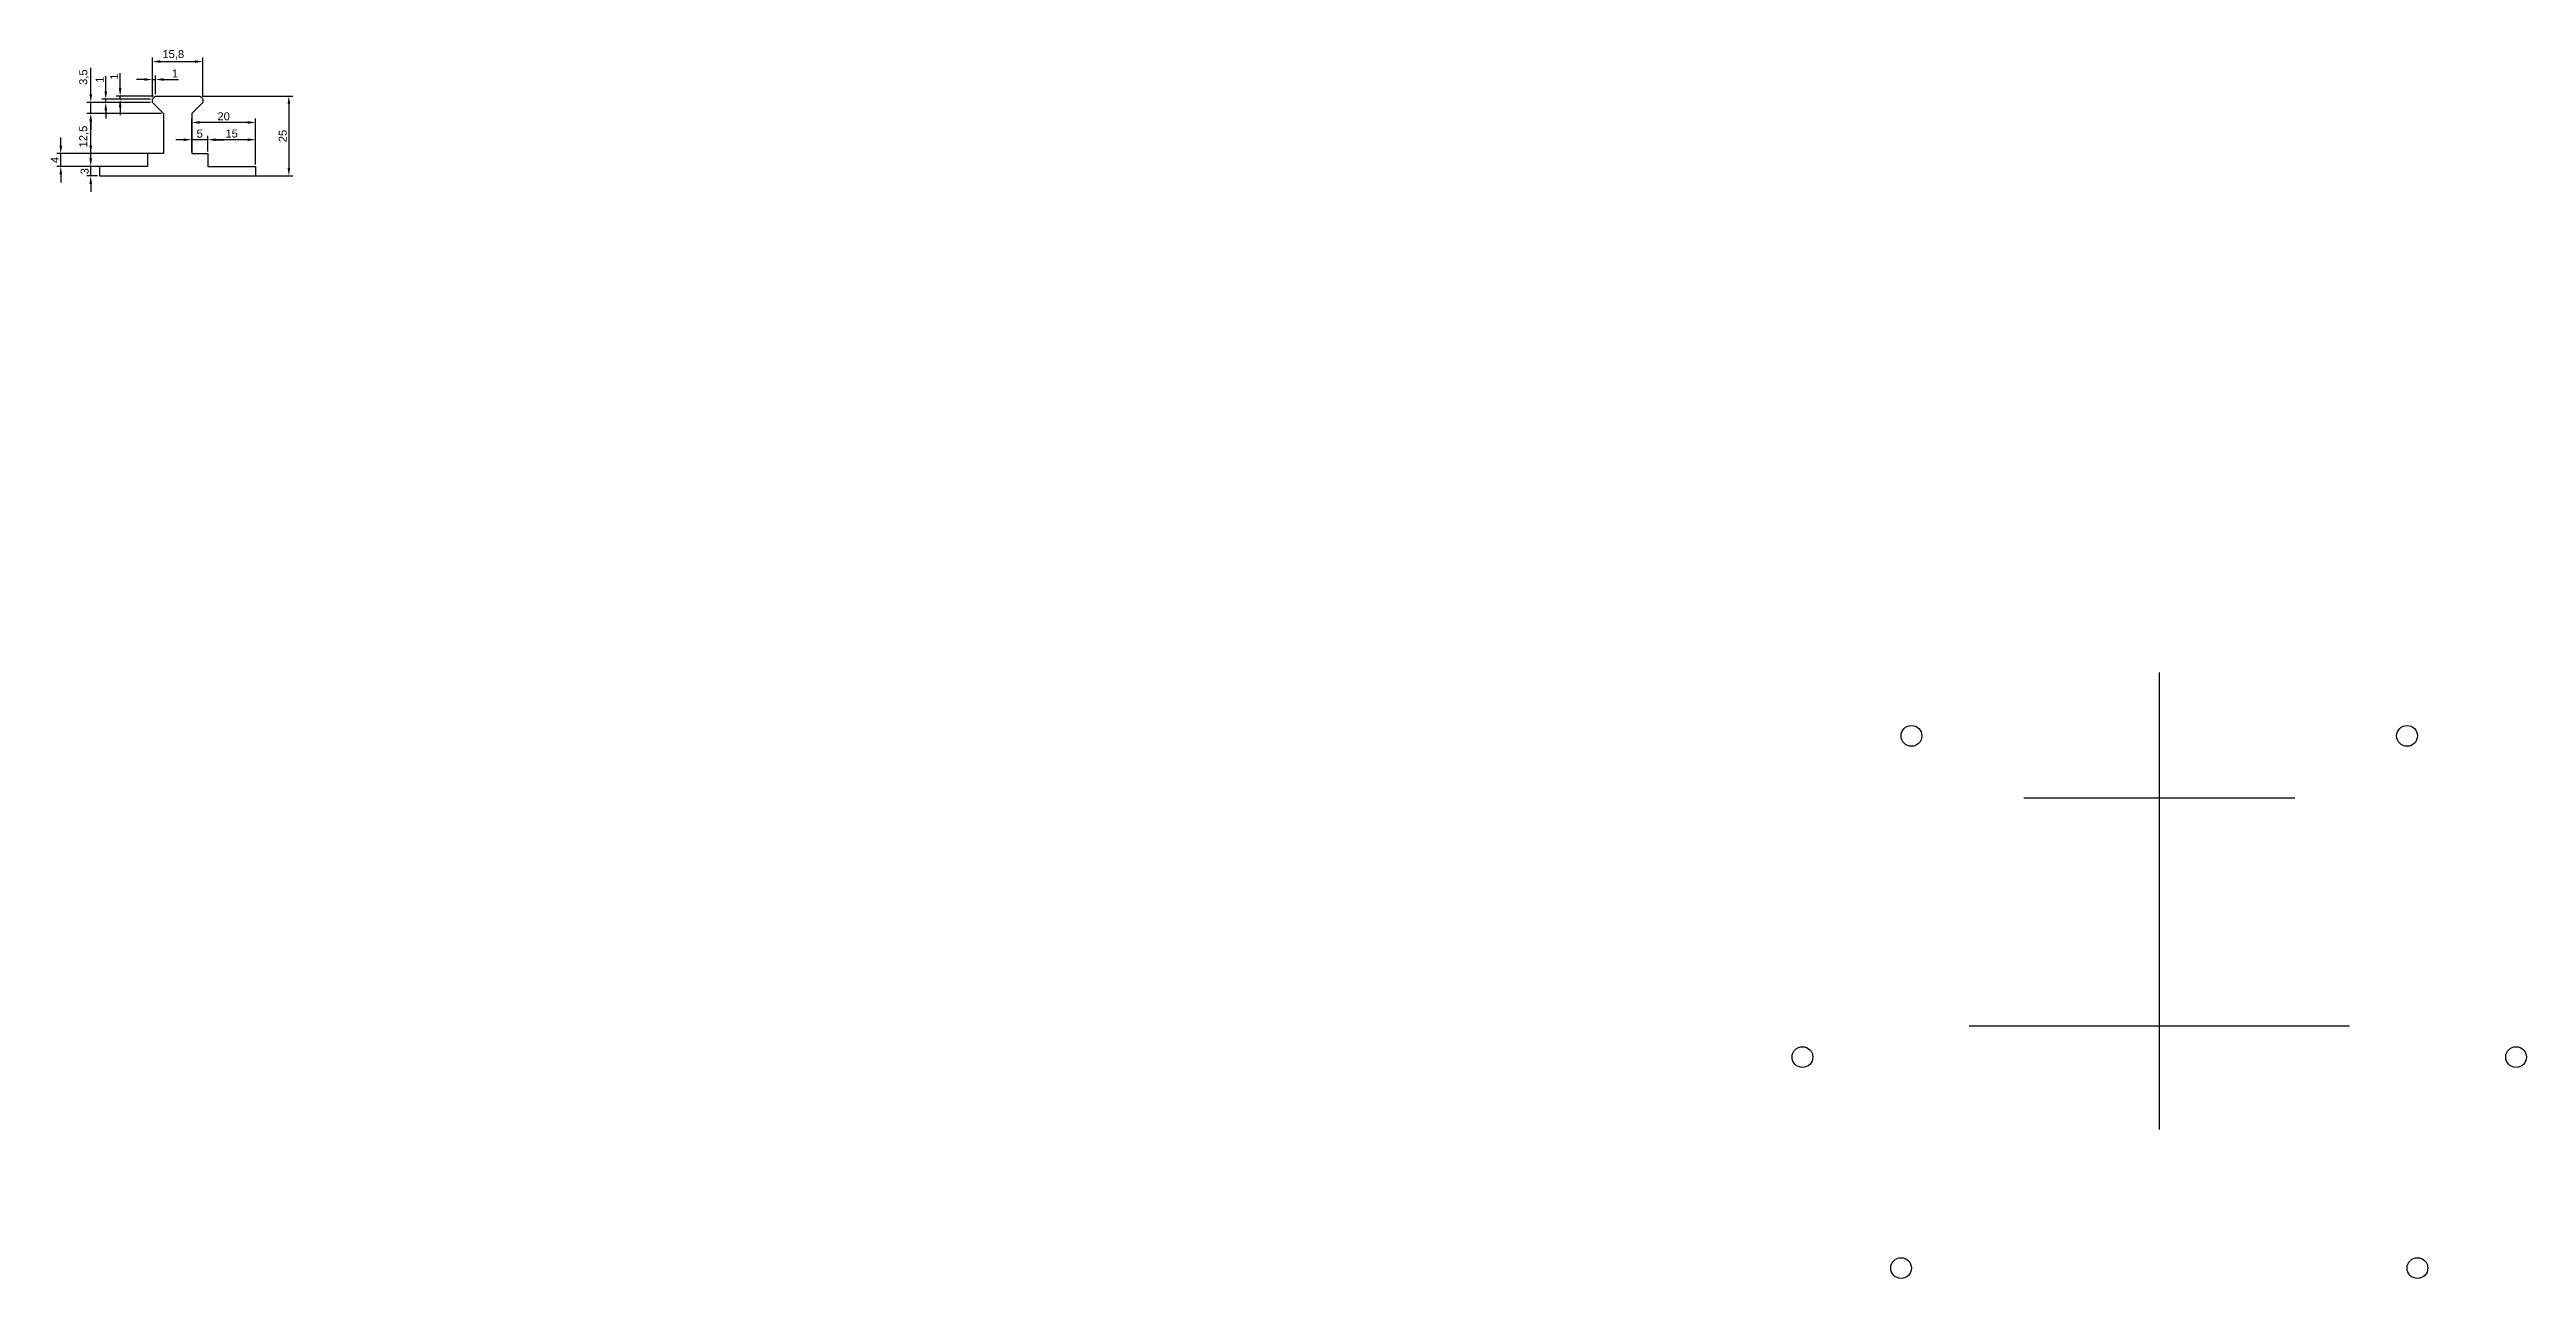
# Model space of a CAD drawing. Header units: millimetres. Extents: x 537 to 3957, y 622 to 3942.
# Drawn here: x 1392 to 2166, y 1666 to 2050 of the extents above; entities that cross this region are included whole.
import ezdxf

# ---------------------------------------------------------------- set-up
doc = ezdxf.new("R2010")
doc.units = ezdxf.units.MM
doc.styles.get("Standard").update_dxf_attribs({"font": 'arial.ttf'})
doc.dimstyles.new('ISO-25', dxfattribs={"dimtxt": 2.5, "dimasz": 2.5, "dimexe": 1.25, "dimexo": 0.625, "dimtad": 1, "dimtxsty": 'Standard', "dimcen": 2.5, "dimadec": 0, "dimazin": 0, "dimtfac": 1, "dimtmove": 0, "dimatfit": 3, "dimfxl": 1, "dimarcsym": 0})

msp = doc.modelspace()

# ---------------------------------------------------------------- blocks, each defined once
blk = doc.blocks.new('*D5')
at = {"color": 0, "lineweight": -2, "transparency": 16777216}
for p, q in [((1423.78, 2035.18), (1423.78, 2047.58)), ((1426.28, 2046.33), (1437.08, 2046.33)), ((1439.58, 2035.28), (1439.58, 2047.58))]:
    blk.add_line(p, q, dxfattribs=at)
at = {"color": 0, "transparency": 16777216}
for points in [[(1426.28, 2046.74), (1426.28, 2045.91), (1423.78, 2046.33)], [(1437.08, 2046.74), (1437.08, 2045.91), (1439.58, 2046.33)]]:
    blk.add_solid(points, dxfattribs=at)
at = {"layer": 'Defpoints', "color": 0, "transparency": 16777216}
for p in [(1439.58, 2046.33), (1423.78, 2034.55), (1439.58, 2034.65)]:
    blk.add_point(p, dxfattribs=at)
at = {"color": 0, "transparency": 16777216, "insert": (1430.33, 2048.45), "char_height": 2.5, "attachment_point": 5}
blk.add_mtext('15,8', dxfattribs=at)
blk = doc.blocks.new('*D6')
at = {"color": 0, "lineweight": -2, "transparency": 16777216}
for p, q in [((1436.09, 2018.18), (1436.09, 2023.14)), ((1441.09, 2018.18), (1441.09, 2023.14)), ((1433.59, 2021.89), (1431.09, 2021.89)), ((1441.09, 2021.89), (1436.09, 2021.89)), ((1443.59, 2021.89), (1446.09, 2021.89))]:
    blk.add_line(p, q, dxfattribs=at)
at = {"color": 0, "transparency": 16777216}
for points in [[(1433.59, 2022.3), (1433.59, 2021.47), (1436.09, 2021.89)], [(1443.59, 2022.3), (1443.59, 2021.47), (1441.09, 2021.89)]]:
    blk.add_solid(points, dxfattribs=at)
at = {"layer": 'Defpoints', "color": 0, "transparency": 16777216}
for p in [(1436.09, 2021.89), (1436.09, 2017.55), (1441.09, 2017.55)]:
    blk.add_point(p, dxfattribs=at)
at = {"color": 0, "transparency": 16777216, "insert": (1438.59, 2023.78), "char_height": 2.5, "attachment_point": 5}
blk.add_mtext('5', dxfattribs=at)
blk = doc.blocks.new('*D7')
at = {"color": 0, "lineweight": -2, "transparency": 16777216}
for p, q in [((1441.09, 2018.18), (1441.09, 2023.14)), ((1456.09, 2014.18), (1456.09, 2023.14)), ((1453.59, 2021.89), (1443.59, 2021.89))]:
    blk.add_line(p, q, dxfattribs=at)
at = {"color": 0, "transparency": 16777216}
for points in [[(1443.59, 2022.3), (1443.59, 2021.47), (1441.09, 2021.89)], [(1453.59, 2022.3), (1453.59, 2021.47), (1456.09, 2021.89)]]:
    blk.add_solid(points, dxfattribs=at)
at = {"layer": 'Defpoints', "color": 0, "transparency": 16777216}
for p in [(1441.09, 2021.89), (1441.09, 2017.55), (1456.09, 2013.55)]:
    blk.add_point(p, dxfattribs=at)
at = {"color": 0, "transparency": 16777216, "insert": (1448.59, 2023.79), "char_height": 2.5, "attachment_point": 5}
blk.add_mtext('15', dxfattribs=at)
blk = doc.blocks.new('*D8')
at = {"color": 0, "lineweight": -2, "transparency": 16777216}
for p, q in [((1436.09, 2018.18), (1436.09, 2028.54)), ((1453.59, 2027.29), (1438.59, 2027.29)), ((1456.09, 2014.18), (1456.09, 2028.54))]:
    blk.add_line(p, q, dxfattribs=at)
at = {"color": 0, "transparency": 16777216}
for points in [[(1438.59, 2027.7), (1438.59, 2026.87), (1436.09, 2027.29)], [(1453.59, 2027.7), (1453.59, 2026.87), (1456.09, 2027.29)]]:
    blk.add_solid(points, dxfattribs=at)
at = {"layer": 'Defpoints', "color": 0, "transparency": 16777216}
for p in [(1436.09, 2027.29), (1436.09, 2017.55), (1456.09, 2013.55)]:
    blk.add_point(p, dxfattribs=at)
at = {"color": 0, "transparency": 16777216, "insert": (1446.09, 2029.19), "char_height": 2.5, "attachment_point": 5}
blk.add_mtext('20', dxfattribs=at)
blk = doc.blocks.new('*D9')
at = {"color": 0, "lineweight": -2, "transparency": 16777216}
for p, q in [((1404.51, 2016.05), (1404.51, 2018.55)), ((1406.67, 2013.55), (1403.26, 2013.55)), ((1406.67, 2010.55), (1403.26, 2010.55)), ((1404.51, 2010.55), (1404.51, 2013.55)), ((1404.51, 2008.05), (1404.51, 2005.55))]:
    blk.add_line(p, q, dxfattribs=at)
at = {"color": 0, "transparency": 16777216}
for points in [[(1404.09, 2016.05), (1404.93, 2016.05), (1404.51, 2013.55)], [(1404.09, 2008.05), (1404.93, 2008.05), (1404.51, 2010.55)]]:
    blk.add_solid(points, dxfattribs=at)
at = {"layer": 'Defpoints', "color": 0, "transparency": 16777216}
for p in [(1404.51, 2013.55), (1407.29, 2013.55), (1407.29, 2010.55)]:
    blk.add_point(p, dxfattribs=at)
at = {"color": 0, "transparency": 16777216, "insert": (1402.61, 2012.05), "char_height": 2.5, "attachment_point": 5, "rotation": 90}
blk.add_mtext('3', dxfattribs=at)
blk = doc.blocks.new('*D10')
at = {"color": 0, "lineweight": -2, "transparency": 16777216}
for p, q in [((1395.14, 2020.05), (1395.14, 2022.55)), ((1421.67, 2017.55), (1393.89, 2017.55)), ((1395.14, 2013.55), (1395.14, 2017.55)), ((1421.67, 2013.55), (1393.89, 2013.55)), ((1395.14, 2011.05), (1395.14, 2008.55))]:
    blk.add_line(p, q, dxfattribs=at)
at = {"color": 0, "transparency": 16777216}
for points in [[(1394.72, 2020.05), (1395.56, 2020.05), (1395.14, 2017.55)], [(1394.72, 2011.05), (1395.56, 2011.05), (1395.14, 2013.55)]]:
    blk.add_solid(points, dxfattribs=at)
at = {"layer": 'Defpoints', "color": 0, "transparency": 16777216}
for p in [(1395.14, 2017.55), (1422.29, 2017.55), (1422.29, 2013.55)]:
    blk.add_point(p, dxfattribs=at)
at = {"color": 0, "transparency": 16777216, "insert": (1393.27, 2015.55), "char_height": 2.5, "attachment_point": 5, "rotation": 90}
blk.add_mtext('4', dxfattribs=at)
blk = doc.blocks.new('*D11')
at = {"color": 0, "lineweight": -2, "transparency": 16777216}
for p, q in [((1426.67, 2030.05), (1403.27, 2030.05)), ((1404.52, 2020.05), (1404.52, 2027.55)), ((1426.67, 2017.55), (1403.27, 2017.55))]:
    blk.add_line(p, q, dxfattribs=at)
at = {"color": 0, "transparency": 16777216}
for points in [[(1404.1, 2027.55), (1404.93, 2027.55), (1404.52, 2030.05)], [(1404.1, 2020.05), (1404.93, 2020.05), (1404.52, 2017.55)]]:
    blk.add_solid(points, dxfattribs=at)
at = {"layer": 'Defpoints', "color": 0, "transparency": 16777216}
for p in [(1404.52, 2030.05), (1427.29, 2030.05), (1427.29, 2017.55)]:
    blk.add_point(p, dxfattribs=at)
at = {"color": 0, "transparency": 16777216, "insert": (1402.39, 2022.88), "char_height": 2.5, "attachment_point": 5, "rotation": 90}
blk.add_mtext('12,5', dxfattribs=at)
blk = doc.blocks.new('*D12')
at = {"color": 0, "lineweight": -2, "transparency": 16777216}
for p, q in [((1404.54, 2036.05), (1404.54, 2044.37)), ((1423.16, 2033.55), (1403.29, 2033.55)), ((1426.67, 2030.05), (1403.29, 2030.05)), ((1404.54, 2030.05), (1404.54, 2033.55)), ((1404.54, 2027.55), (1404.54, 2025.05))]:
    blk.add_line(p, q, dxfattribs=at)
at = {"color": 0, "transparency": 16777216}
for points in [[(1404.12, 2036.05), (1404.96, 2036.05), (1404.54, 2033.55)], [(1404.12, 2027.55), (1404.96, 2027.55), (1404.54, 2030.05)]]:
    blk.add_solid(points, dxfattribs=at)
at = {"layer": 'Defpoints', "color": 0, "transparency": 16777216}
for p in [(1404.54, 2033.55), (1423.78, 2033.55), (1427.29, 2030.05)]:
    blk.add_point(p, dxfattribs=at)
at = {"color": 0, "transparency": 16777216, "insert": (1402.41, 2041.46), "char_height": 2.5, "attachment_point": 5, "rotation": 90}
blk.add_mtext('3,5', dxfattribs=at)
blk = doc.blocks.new('*D13')
at = {"color": 0, "lineweight": -2, "transparency": 16777216}
for p, q in [((1409.22, 2037.05), (1409.22, 2041.72)), ((1423.16, 2034.55), (1407.97, 2034.55)), ((1423.16, 2033.55), (1407.97, 2033.55)), ((1409.22, 2033.55), (1409.22, 2034.55)), ((1409.22, 2031.05), (1409.22, 2028.55))]:
    blk.add_line(p, q, dxfattribs=at)
at = {"color": 0, "transparency": 16777216}
for points in [[(1408.8, 2037.05), (1409.63, 2037.05), (1409.22, 2034.55)], [(1408.8, 2031.05), (1409.63, 2031.05), (1409.22, 2033.55)]]:
    blk.add_solid(points, dxfattribs=at)
at = {"layer": 'Defpoints', "color": 0, "transparency": 16777216}
for p in [(1409.22, 2034.55), (1423.78, 2034.55), (1423.78, 2033.55)]:
    blk.add_point(p, dxfattribs=at)
at = {"color": 0, "transparency": 16777216, "insert": (1407.34, 2040.64), "char_height": 2.5, "attachment_point": 5, "rotation": 90}
blk.add_mtext('1', dxfattribs=at)
blk = doc.blocks.new('*D14')
at = {"color": 0, "lineweight": -2, "transparency": 16777216}
for p, q in [((1413.71, 2038.05), (1413.71, 2042.72)), ((1424.16, 2035.55), (1412.46, 2035.55)), ((1423.16, 2034.55), (1412.46, 2034.55)), ((1413.71, 2034.55), (1413.71, 2035.55)), ((1413.71, 2032.05), (1413.71, 2029.55))]:
    blk.add_line(p, q, dxfattribs=at)
at = {"color": 0, "transparency": 16777216}
for points in [[(1413.29, 2038.05), (1414.13, 2038.05), (1413.71, 2035.55)], [(1413.29, 2032.05), (1414.13, 2032.05), (1413.71, 2034.55)]]:
    blk.add_solid(points, dxfattribs=at)
at = {"layer": 'Defpoints', "color": 0, "transparency": 16777216}
for p in [(1413.71, 2035.55), (1423.78, 2034.55), (1424.78, 2035.55)]:
    blk.add_point(p, dxfattribs=at)
at = {"color": 0, "transparency": 16777216, "insert": (1411.83, 2041.64), "char_height": 2.5, "attachment_point": 5, "rotation": 90}
blk.add_mtext('1', dxfattribs=at)
blk = doc.blocks.new('*D15')
at = {"color": 0, "lineweight": -2, "transparency": 16777216}
for p, q in [((1439.23, 2035.55), (1467.74, 2035.55)), ((1466.49, 2033.05), (1466.49, 2013.05)), ((1439.23, 2010.55), (1467.74, 2010.55))]:
    blk.add_line(p, q, dxfattribs=at)
at = {"color": 0, "transparency": 16777216}
for points in [[(1466.07, 2033.05), (1466.9, 2033.05), (1466.49, 2035.55)], [(1466.07, 2013.05), (1466.9, 2013.05), (1466.49, 2010.55)]]:
    blk.add_solid(points, dxfattribs=at)
at = {"layer": 'Defpoints', "color": 0, "transparency": 16777216}
for p in [(1438.61, 2035.55), (1438.61, 2010.55), (1466.49, 2010.55)]:
    blk.add_point(p, dxfattribs=at)
at = {"color": 0, "transparency": 16777216, "insert": (1464.58, 2023.05), "char_height": 2.5, "attachment_point": 5, "rotation": 90}
blk.add_mtext('25', dxfattribs=at)
blk = doc.blocks.new('*D16')
at = {"color": 0, "lineweight": -2, "transparency": 16777216}
for p, q in [((1421.28, 2040.72), (1418.78, 2040.72)), ((1423.78, 2035.18), (1423.78, 2041.97)), ((1423.78, 2040.72), (1424.78, 2040.72)), ((1424.78, 2036.18), (1424.78, 2041.97)), ((1427.28, 2040.72), (1431.95, 2040.72))]:
    blk.add_line(p, q, dxfattribs=at)
at = {"color": 0, "transparency": 16777216}
for points in [[(1421.28, 2041.13), (1421.28, 2040.3), (1423.78, 2040.72)], [(1427.28, 2041.13), (1427.28, 2040.3), (1424.78, 2040.72)]]:
    blk.add_solid(points, dxfattribs=at)
at = {"layer": 'Defpoints', "color": 0, "transparency": 16777216}
for p in [(1424.78, 2040.72), (1423.78, 2034.55), (1424.78, 2035.55)]:
    blk.add_point(p, dxfattribs=at)
at = {"color": 0, "transparency": 16777216, "insert": (1430.87, 2042.6), "char_height": 2.5, "attachment_point": 5}
blk.add_mtext('1', dxfattribs=at)

# ---------------------------------------------------------------- dimensions: what is measured, and where the dimension line sits
dim = msp.add_linear_dim(base=(1439.581, 2046.325), p1=(1423.781, 2034.552), p2=(1439.581, 2034.652), dimstyle='ISO-25')
dim.commit()
dim.dimension.update_dxf_attribs({"geometry": '*D5', "text_midpoint": (1430.331, 2046.325), "dimtype": 160})
for base, p1, p2, picture, middle in [((1404.541, 2033.552), (1427.294, 2030.052), (1423.781, 2033.552), '*D12', (1402.413, 2041.461)), ((1409.217, 2034.552), (1423.781, 2033.552), (1423.781, 2034.552), '*D13', (1407.337, 2040.637)), ((1413.711, 2035.552), (1423.781, 2034.552), (1424.781, 2035.552), '*D14', (1411.831, 2041.637)), ((1466.485, 2010.552), (1438.607, 2035.552), (1438.607, 2010.552), '*D15', (1464.584, 2023.052))]:
    dim = msp.add_linear_dim(base=base, p1=p1, p2=p2, angle=90, dimstyle='ISO-25')
    dim.commit()
    dim.dimension.update_dxf_attribs({"geometry": picture, "text_midpoint": middle})
for base, p1, p2, picture, middle in [((1424.781, 2040.717), (1423.781, 2034.552), (1424.781, 2035.552), '*D16', (1430.866, 2042.597)), ((1436.094, 2027.286), (1456.094, 2013.552), (1436.094, 2017.552), '*D8', (1446.094, 2029.187)), ((1436.094, 2021.887), (1441.094, 2017.552), (1436.094, 2017.552), '*D6', (1438.594, 2023.783)), ((1441.094, 2021.887), (1456.094, 2013.552), (1441.094, 2017.552), '*D7', (1448.594, 2023.788))]:
    dim = msp.add_linear_dim(base=base, p1=p1, p2=p2, dimstyle='ISO-25')
    dim.commit()
    dim.dimension.update_dxf_attribs({"geometry": picture, "text_midpoint": middle})
for base, p1, p2, picture, middle in [((1404.518, 2030.052), (1427.294, 2017.552), (1427.294, 2030.052), '*D11', (1404.518, 2022.883)), ((1395.141, 2017.552), (1422.294, 2013.552), (1422.294, 2017.552), '*D10', (1395.141, 2015.552)), ((1404.51, 2013.552), (1407.294, 2010.552), (1407.294, 2013.552), '*D9', (1404.51, 2012.052))]:
    dim = msp.add_linear_dim(base=base, p1=p1, p2=p2, angle=90, dimstyle='ISO-25')
    dim.commit()
    dim.dimension.update_dxf_attribs({"geometry": picture, "text_midpoint": middle, "dimtype": 160})

# ---------------------------------------------------------------- linework, layer by layer
for p, q in [((1423.781, 2034.552), (1424.781, 2035.552)), ((1423.781, 2033.552), (1423.781, 2034.552)), ((1427.294, 2030.052), (1423.781, 2033.552)), ((1424.781, 2035.552), (1438.581, 2035.552)), ((1427.294, 2030.052), (1427.294, 2017.552)), ((1436.094, 2030.052), (1439.581, 2033.565)), ((1436.094, 2030.052), (1436.094, 2017.552)), ((1439.581, 2034.652), (1438.581, 2035.552)), ((1439.581, 2034.652), (1439.581, 2033.565)), ((1427.294, 2017.552), (1422.294, 2017.552)), ((1422.294, 2017.552), (1422.294, 2013.552)), ((1436.094, 2017.552), (1441.094, 2017.552)), ((1441.094, 2017.552), (1441.094, 2013.552)), ((1422.294, 2013.552), (1407.294, 2013.552)), ((1407.294, 2013.552), (1407.294, 2010.552)), ((1407.294, 2010.552), (1456.094, 2010.552)), ((1441.094, 2013.552), (1456.094, 2013.552)), ((1456.094, 2013.552), (1456.094, 2010.552)), ((2051.478, 1855.288), (2051.478, 1712.288)), ((2009.128, 1816.029), (2093.828, 1816.029)), ((1991.978, 1744.69), (2110.978, 1744.69))]:
    msp.add_line(p, q)
for centre in [(1973.978, 1835.423), (2128.978, 1835.423), (1939.88, 1734.951), (2163.075, 1734.951), (1970.728, 1668.955), (2132.228, 1668.955)]:
    msp.add_circle(centre, 3.25)

msp.set_redraw_order([(e.dxf.handle, doc.entitydb.next_handle()) for e in msp.query("TEXT MTEXT ATTDEF DIMENSION ARC_DIMENSION")])  # texts and dimensions are drawn at this point

doc.saveas('drawing.dxf')
